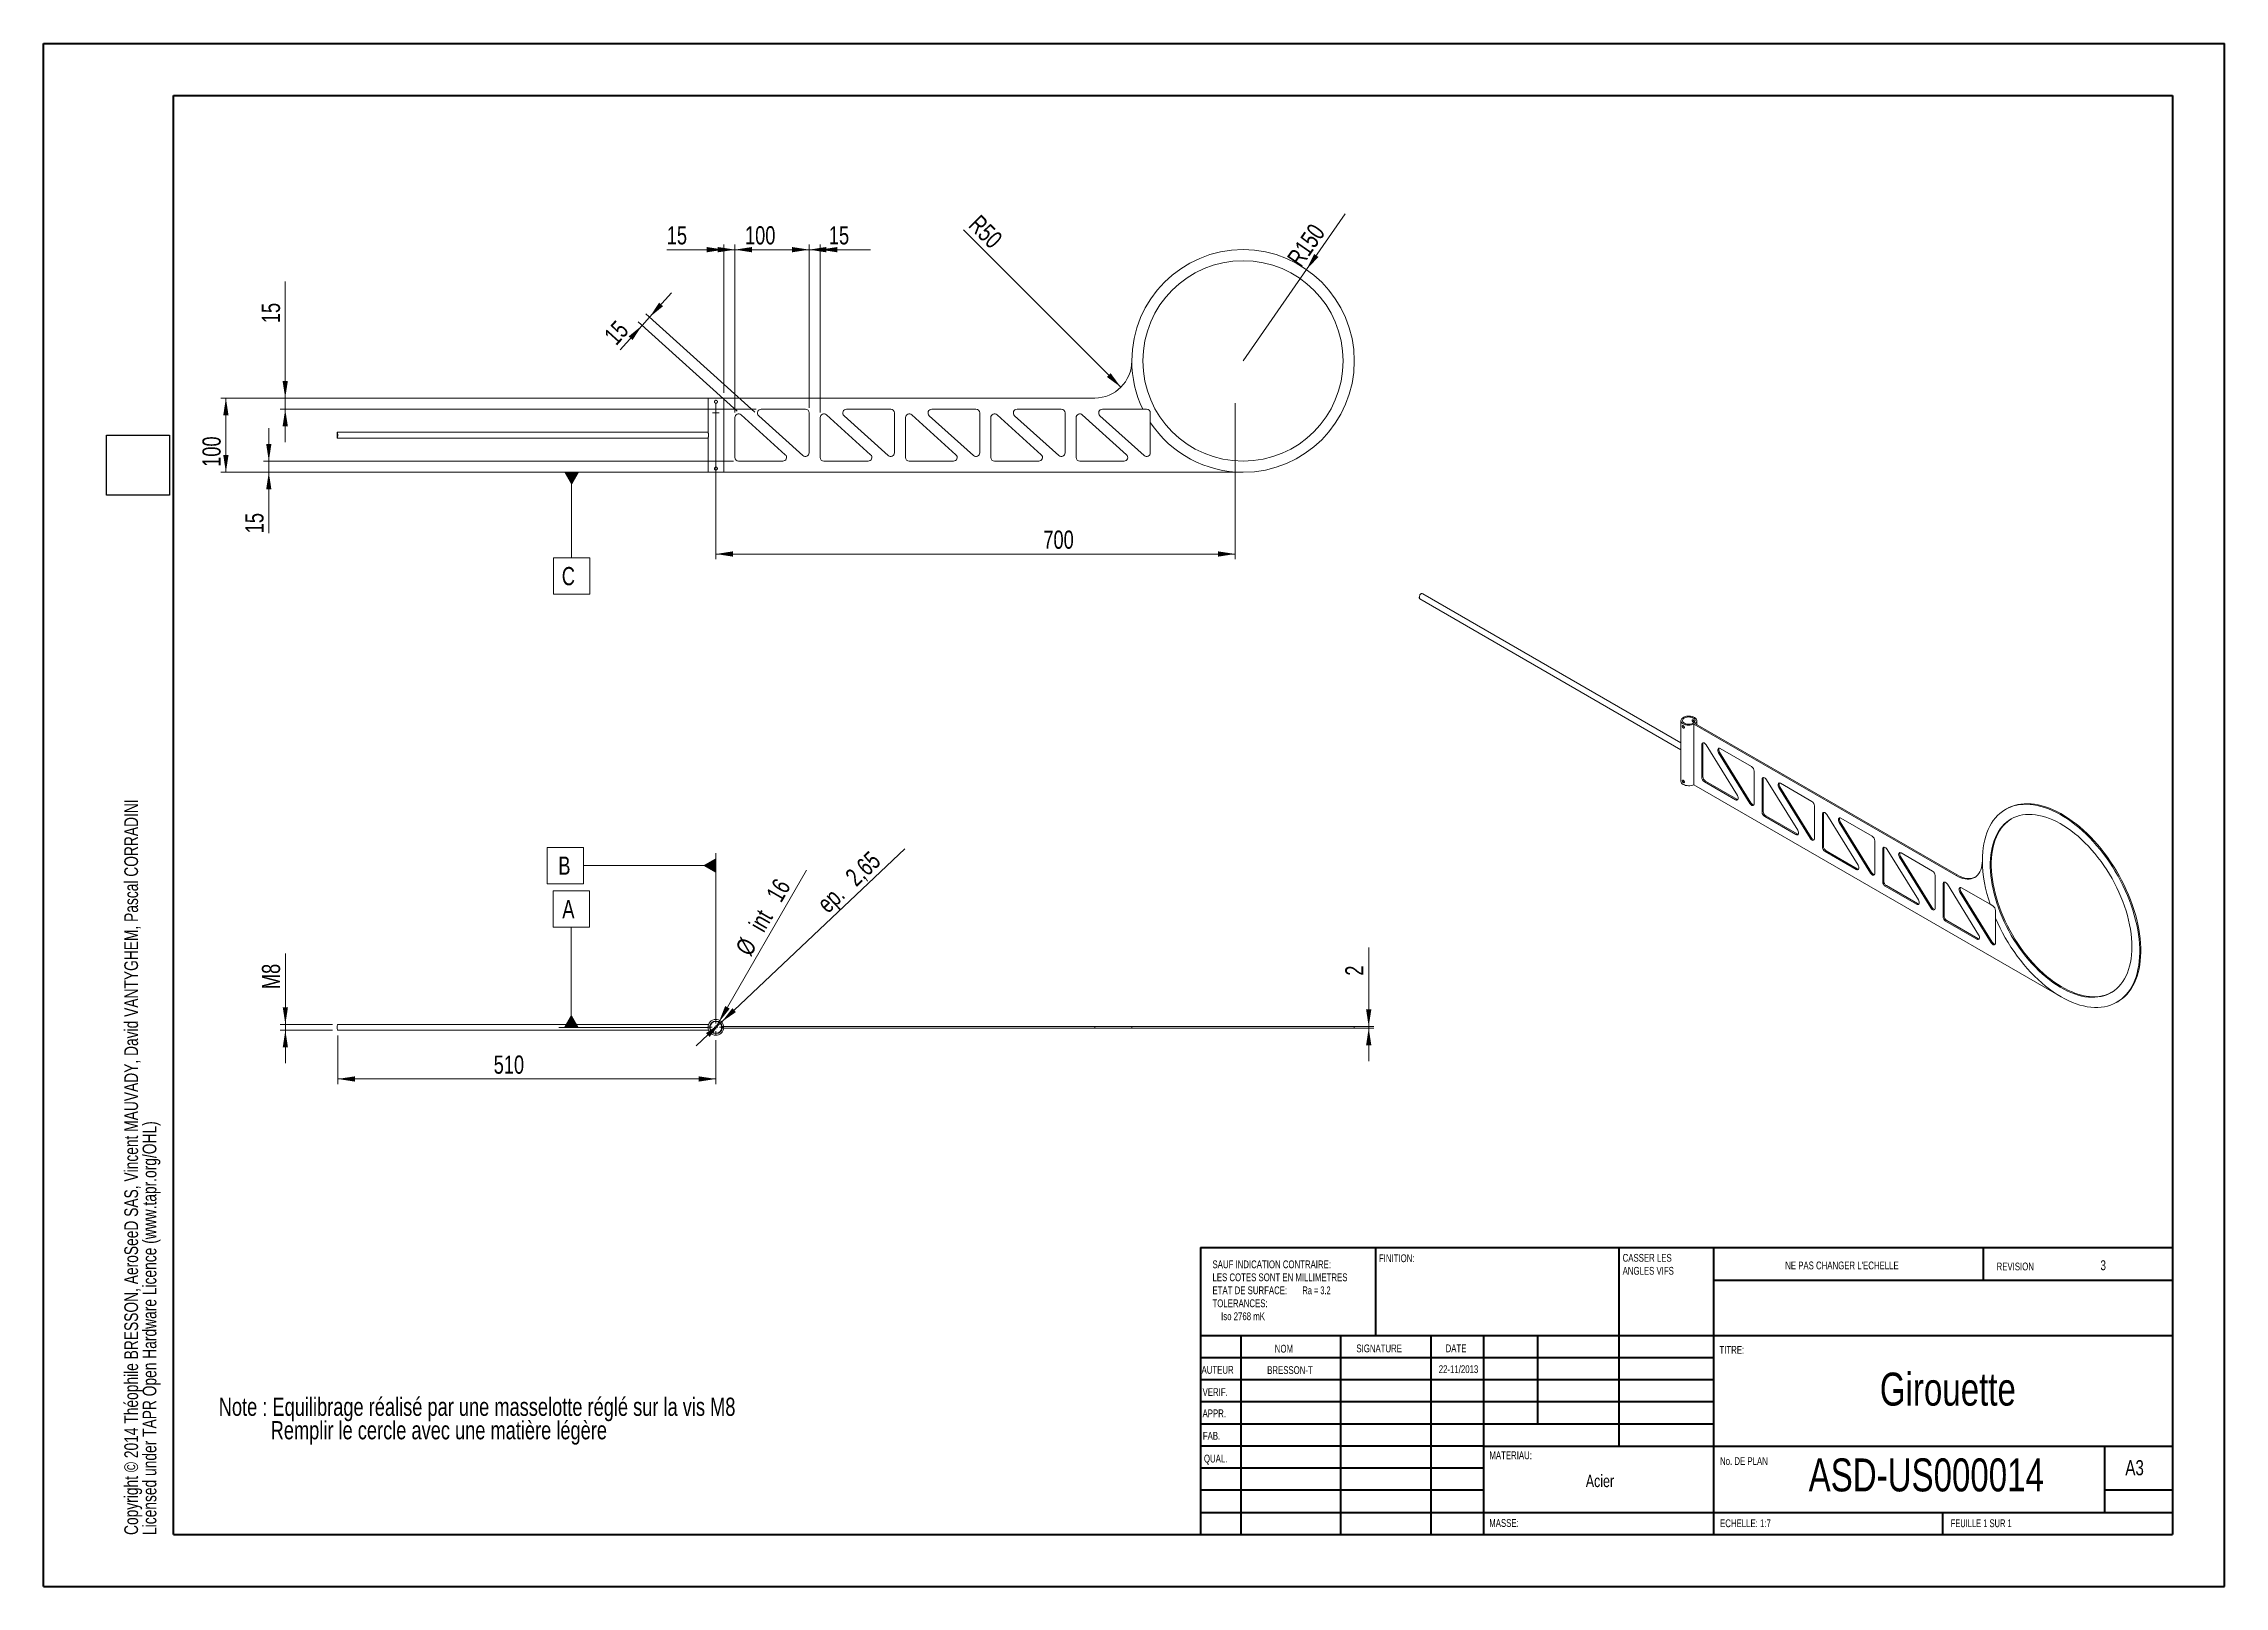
# Model space of a CAD drawing. Header units: millimetres. Extents: x 0 to 420, y 0 to 297.
import ezdxf

# ---------------------------------------------------------------- set-up
doc = ezdxf.new("R2010")
doc.units = ezdxf.units.MM
doc.styles.add('SLDTEXTSTYLE0', font='TXT', dxfattribs={"width": 0.75})
doc.styles.add('SLDTEXTSTYLE1', font='TXT', dxfattribs={"width": 0.7})
doc.styles.add('SLDTEXTSTYLE2', font='TXT', dxfattribs={"width": 0.6875})
doc.dimstyles.new('SLDDIMSTYLE0', dxfattribs={"dimtxt": 3.5, "dimasz": 3.302, "dimexe": 0, "dimexo": 0.0625, "dimgap": 0.875, "dimtad": 1, "dimlfac": 7, "dimrnd": 1e-09, "dimzin": 12, "dimdsep": 46, "dimtxsty": 'SLDTEXTSTYLE0', "dimsah": 1, "dimcen": 0.09, "dimadec": 0, "dimazin": 3, "dimtfac": 1, "dimtofl": 0, "dimtmove": 0, "dimatfit": 3, "dimfxl": 1, "dimfrac": 2, "dimtolj": 1, "dimtzin": 12, "dimarcsym": 0})
doc.dimstyles.new('SLDDIMSTYLE1', dxfattribs={"dimtxt": 3.5, "dimasz": 3.302, "dimexe": 0, "dimexo": 0.0625, "dimgap": 0.875, "dimtad": 1, "dimlfac": 7, "dimrnd": 1e-09, "dimzin": 12, "dimdsep": 46, "dimtxsty": 'SLDTEXTSTYLE0', "dimsah": 1, "dimcen": 0, "dimadec": 0, "dimazin": 3, "dimtfac": 1, "dimtofl": 0, "dimtmove": 0, "dimatfit": 3, "dimfxl": 1, "dimfrac": 2, "dimtolj": 1, "dimtzin": 12, "dimarcsym": 0})
doc.dimstyles.new('SLDDIMSTYLE2', dxfattribs={"dimtxt": 3.5, "dimasz": 3.302, "dimexe": 0, "dimexo": 0.0625, "dimgap": 0.875, "dimtad": 1, "dimlfac": 7, "dimrnd": 1e-09, "dimzin": 12, "dimdsep": 46, "dimtxsty": 'SLDTEXTSTYLE0', "dimsah": 1, "dimcen": 0, "dimadec": 0, "dimazin": 3, "dimtfac": 1, "dimtofl": 0, "dimtmove": 1, "dimatfit": 3, "dimfxl": 1, "dimfrac": 2, "dimtolj": 1, "dimtzin": 12, "dimarcsym": 0})
doc.dimstyles.new('SLDDIMSTYLE3', dxfattribs={"dimtxt": 3.5, "dimasz": 3.302, "dimexe": 0, "dimexo": 0.0625, "dimgap": 0.875, "dimtad": 1, "dimlfac": 7, "dimrnd": 1e-09, "dimzin": 12, "dimdsep": 46, "dimtxsty": 'SLDTEXTSTYLE0', "dimsah": 1, "dimcen": 0.09, "dimadec": 0, "dimazin": 3, "dimtfac": 1, "dimtmove": 0, "dimatfit": 0, "dimfxl": 1, "dimfrac": 2, "dimtolj": 1, "dimtzin": 12, "dimarcsym": 0})
doc.dimstyles.new('SLDDIMSTYLE4', dxfattribs={"dimtxt": 3.5, "dimasz": 3.302, "dimexe": 0, "dimexo": 0.0625, "dimgap": 0.875, "dimtad": 1, "dimlfac": 7, "dimrnd": 1e-09, "dimzin": 12, "dimdsep": 46, "dimtxsty": 'SLDTEXTSTYLE0', "dimblk1": 'NONE', "dimsah": 1, "dimcen": 0, "dimadec": 0, "dimazin": 3, "dimtfac": 1, "dimtmove": 0, "dimatfit": 3, "dimldrblk": 'NONE', "dimfxl": 1, "dimfrac": 2, "dimtolj": 1, "dimtzin": 12, "dimarcsym": 0})
picture_1 = doc.add_image_def('image1.bmp', size_in_pixel=(400, 420))

msp = doc.modelspace()

# ---------------------------------------------------------------- texts
at = {"color": 7, "linetype": 'Continuous', "lineweight": 0}
for s, insert, char_height, attachment_point, style in [('FINITION:', (257.2501, 64.1341), 1.5, 1, 'SLDTEXTSTYLE0'), ('3', (396.7421, 62.9901), 1.905, 2, 'SLDTEXTSTYLE0'), ("NE PAS CHANGER L'ECHELLE", (335.4935, 62.7478), 1.5, 1, 'SLDTEXTSTYLE0'), ('REVISION', (376.2064, 62.5497), 1.5, 1, 'SLDTEXTSTYLE0'), ('NOM', (237.2011, 46.7163), 1.5, 1, 'SLDTEXTSTYLE0'), ('SIGNATURE', (252.9124, 46.7765), 1.5, 1, 'SLDTEXTSTYLE0'), ('DATE', (270.0935, 46.791), 1.5, 1, 'SLDTEXTSTYLE0'), ('TITRE:', (322.835, 46.4931), 1.5, 1, 'SLDTEXTSTYLE0'), ('AUTEUR', (223.091, 42.6445), 1.5, 1, 'SLDTEXTSTYLE0'), ('BRESSON-T', (240.1135, 42.5981), 1.4986, 2, 'SLDTEXTSTYLE0'), ('22-11/2013', (272.5763, 42.7739), 1.4986, 2, 'SLDTEXTSTYLE0'), ('VERIF.', (223.2893, 38.3692), 1.5, 1, 'SLDTEXTSTYLE0'), ('Girouette', (366.8219, 41.3636), 6.35, 2, 'SLDTEXTSTYLE0'), ('APPR.', (223.2806, 34.2791), 1.5, 1, 'SLDTEXTSTYLE0'), ('FAB.', (223.334, 29.9485), 1.5, 1, 'SLDTEXTSTYLE0'), ('QUAL.', (223.5479, 25.5644), 1.5, 1, 'SLDTEXTSTYLE0'), ('MATERIAU:', (278.5247, 26.2008), 1.5, 1, 'SLDTEXTSTYLE0'), ('Acier', (299.8178, 21.7003), 2.38125, 2, 'SLDTEXTSTYLE0'), ('No. DE PLAN', (322.9528, 25.0834), 1.5, 1, 'SLDTEXTSTYLE0'), ('ASD-US000014', (362.6668, 24.8465), 6.35, 2, 'SLDTEXTSTYLE0'), ('A3', (400.9998, 24.5152), 2.91042, 1, 'SLDTEXTSTYLE0'), ('MASSE:', (278.4967, 13.1641), 1.4986, 1, 'SLDTEXTSTYLE0'), ('ECHELLE: 1:7', (322.9528, 13.1149), 1.5, 1, 'SLDTEXTSTYLE0'), ('FEUILLE 1 SUR 1', (367.3571, 13.1149), 1.5, 1, 'SLDTEXTSTYLE1')]:
    msp.add_mtext(s, dxfattribs=dict(at, insert=insert, char_height=char_height, attachment_point=attachment_point, style=style))

# ---------------------------------------------------------------- blocks, each defined once
blk = doc.blocks.new('SW_NOTE_0')
at = {"color": 0, "linetype": 'Continuous', "lineweight": 0, "char_height": 2.6458, "attachment_point": 1, "rotation": 90, "style": 'SLDTEXTSTYLE0'}
for s, insert in [('Copyright © 2014 Théophile BRESSON, AeroSeeD SAS, Vincent MAUVADY, David VANTYGHEM, Pascal CORRADINI', (-3.41, 0)), ('Licensed under TAPR Open Hardware Licence (www.tapr.org/OHL)', (0.12, 0))]:
    blk.add_mtext(s, dxfattribs=dict(at, insert=insert))
blk = doc.blocks.new('SW_NOTE_1')
at = {"color": 0, "linetype": 'Continuous', "lineweight": 0, "char_height": 3.5, "attachment_point": 1, "style": 'SLDTEXTSTYLE0'}
for s, insert in [('Note : Equilibrage réalisé par une masselotte réglé sur la vis M8', (0, 4.51)), ('Remplir le cercle avec une matière légère', (10, -0.01))]:
    blk.add_mtext(s, dxfattribs=dict(at, insert=insert))
blk = doc.blocks.new('SW_NOTE_2')
at = {"color": 0, "linetype": 'Continuous', "lineweight": 0, "char_height": 1.5, "attachment_point": 1, "style": 'SLDTEXTSTYLE0'}
for s, insert in [('CASSER LES', (0, 1.93)), ('ANGLES VIFS', (0, -0.57))]:
    blk.add_mtext(s, dxfattribs=dict(at, insert=insert))
blk = doc.blocks.new('SW_NOTE_3')
at = {"color": 0, "linetype": 'Continuous', "lineweight": 0, "char_height": 1.5, "attachment_point": 1}
for s, insert, style in [('SAUF INDICATION CONTRAIRE:', (0, 1.93), 'SLDTEXTSTYLE0'), ('LES COTES SONT EN MILLIMETRES', (0, -0.57), 'SLDTEXTSTYLE0'), ('ETAT DE SURFACE:', (0, -3.07), 'SLDTEXTSTYLE0'), ('Ra = 3.2', (17.33, -3.07), 'SLDTEXTSTYLE2'), ('TOLERANCES:', (0, -5.57), 'SLDTEXTSTYLE0'), ('Iso 2768 mK', (1.66, -8.07), 'SLDTEXTSTYLE0')]:
    blk.add_mtext(s, dxfattribs=dict(at, insert=insert, style=style))
blk = doc.blocks.new('*D5')
at = {"color": 7, "linetype": 'Continuous', "lineweight": 0}
for p, q in [((129.56, 227.98), (129.56, 197.96)), ((229.56, 227.98), (229.56, 197.96)), ((129.56, 198.96), (229.56, 198.96))]:
    blk.add_line(p, q, dxfattribs=at)
for points in [[(129.56, 198.96), (132.86, 198.45), (132.86, 199.47)], [(229.56, 198.96), (226.26, 199.47), (226.26, 198.45)]]:
    blk.add_solid(points, dxfattribs=at)
at = {"color": 7, "linetype": 'Continuous', "lineweight": 0, "insert": (192.62, 203.47, -0.13), "char_height": 3.5, "attachment_point": 1, "style": 'SLDTEXTSTYLE0'}
blk.add_mtext('700', dxfattribs=at)
blk = doc.blocks.new('*D6')
at = {"color": 7, "linetype": 'Continuous', "lineweight": 0}
for p, q in [((130.08, 228.98), (34.18, 228.98)), ((35.18, 214.69), (35.18, 228.98)), ((130.08, 214.69), (34.18, 214.69))]:
    blk.add_line(p, q, dxfattribs=at)
for points in [[(35.18, 228.98), (34.68, 225.68), (35.69, 225.68)], [(35.18, 214.69), (35.69, 218), (34.68, 218)]]:
    blk.add_solid(points, dxfattribs=at)
at = {"color": 7, "linetype": 'Continuous', "lineweight": 0, "insert": (30.67, 215.74, 0.01), "char_height": 3.5, "attachment_point": 1, "rotation": 90, "style": 'SLDTEXTSTYLE0'}
blk.add_mtext('100', dxfattribs=at)
blk = doc.blocks.new('*D7')
at = {"color": 7, "linetype": 'Continuous', "lineweight": 0}
for q in [(250.74, 264.43), (231.08, 236.12)]:
    blk.add_line((243.3, 253.72), q, dxfattribs=at)
blk.add_solid([(243.3, 253.72), (245.6, 256.14), (244.77, 256.72)], dxfattribs=at)
at = {"color": 7, "linetype": 'Continuous', "lineweight": 0, "insert": (239.38, 255.96, -0.16), "char_height": 3.5, "attachment_point": 1, "rotation": 55.2137, "style": 'SLDTEXTSTYLE0'}
blk.add_mtext('R150', dxfattribs=at)
blk = doc.blocks.new('*D8')
at = {"color": 7, "linetype": 'Continuous', "lineweight": 0}
blk.add_line((207.56, 231.07), (177.27, 261.34), dxfattribs=at)
blk.add_solid([(207.56, 231.07), (205.58, 233.77), (204.86, 233.05)], dxfattribs=at)
at = {"color": 7, "linetype": 'Continuous', "lineweight": 0, "insert": (180.46, 264.53, 0.01), "char_height": 3.5, "attachment_point": 1, "rotation": 315, "style": 'SLDTEXTSTYLE0'}
blk.add_mtext('R50', dxfattribs=at)
blk = doc.blocks.new('*D9')
at = {"color": 7, "linetype": 'Continuous', "lineweight": 0}
for p, q in [((131.08, 257.55), (120.09, 257.55)), ((131.08, 229.98), (131.08, 258.55)), ((131.08, 257.55), (133.22, 257.55)), ((133.22, 226.23), (133.22, 258.55)), ((133.22, 257.55), (139.57, 257.55))]:
    blk.add_line(p, q, dxfattribs=at)
for points in [[(131.08, 257.55), (127.77, 258.06), (127.77, 257.04)], [(133.22, 257.55), (136.52, 257.04), (136.52, 258.06)]]:
    blk.add_solid(points, dxfattribs=at)
at = {"color": 7, "linetype": 'Continuous', "lineweight": 0, "insert": (120.09, 262.06, 0.01), "char_height": 3.5, "attachment_point": 1, "style": 'SLDTEXTSTYLE0'}
blk.add_mtext('15', dxfattribs=at)
blk = doc.blocks.new('*D10')
at = {"color": 7, "linetype": 'Continuous', "lineweight": 0}
for p, q in [((116.78, 244.55), (121.03, 249.27)), ((133.67, 226.43), (114.6, 243.63)), ((115.34, 242.96), (116.78, 244.55)), ((137.06, 226.26), (116.04, 245.22)), ((115.34, 242.96), (111.1, 238.25))]:
    blk.add_line(p, q, dxfattribs=at)
for points in [[(116.78, 244.55), (119.37, 246.66), (118.61, 247.34)], [(115.34, 242.96), (112.75, 240.85), (113.51, 240.17)]]:
    blk.add_solid(points, dxfattribs=at)
at = {"color": 7, "linetype": 'Continuous', "lineweight": 0, "insert": (107.75, 241.28, 0.01), "char_height": 3.5, "attachment_point": 1, "rotation": 47.9494, "style": 'SLDTEXTSTYLE0'}
blk.add_mtext('15', dxfattribs=at)
blk = doc.blocks.new('*D11')
at = {"color": 7, "linetype": 'Continuous', "lineweight": 0}
for p, q in [((133.22, 257.55), (126.87, 257.55)), ((133.22, 226.23), (133.22, 258.55)), ((133.22, 257.55), (147.51, 257.55)), ((147.51, 227.12), (147.51, 258.55)), ((147.51, 257.55), (153.86, 257.55))]:
    blk.add_line(p, q, dxfattribs=at)
for points in [[(133.22, 257.55), (129.92, 258.06), (129.92, 257.04)], [(147.51, 257.55), (150.81, 257.04), (150.81, 258.06)]]:
    blk.add_solid(points, dxfattribs=at)
at = {"color": 7, "linetype": 'Continuous', "lineweight": 0, "insert": (135.16, 262.06, 0.01), "char_height": 3.5, "attachment_point": 1, "style": 'SLDTEXTSTYLE0'}
blk.add_mtext('100', dxfattribs=at)
blk = doc.blocks.new('*D12')
at = {"color": 7, "linetype": 'Continuous', "lineweight": 0}
for p, q in [((147.51, 257.55), (141.16, 257.55)), ((147.51, 227.12), (147.51, 258.55)), ((147.51, 257.55), (149.65, 257.55)), ((149.65, 226.23), (149.65, 258.55)), ((149.65, 257.55), (159.33, 257.55))]:
    blk.add_line(p, q, dxfattribs=at)
for points in [[(147.51, 257.55), (144.2, 258.06), (144.2, 257.04)], [(149.65, 257.55), (152.95, 257.04), (152.95, 258.06)]]:
    blk.add_solid(points, dxfattribs=at)
at = {"color": 7, "linetype": 'Continuous', "lineweight": 0, "insert": (151.31, 262.06, 0.01), "char_height": 3.5, "attachment_point": 1, "style": 'SLDTEXTSTYLE0'}
blk.add_mtext('15', dxfattribs=at)
blk = doc.blocks.new('*D13')
at = {"color": 7, "linetype": 'Continuous', "lineweight": 0}
for p, q in [((46.61, 228.98), (46.61, 251.41)), ((127.04, 228.98), (45.61, 228.98)), ((137.28, 226.84), (45.61, 226.84)), ((46.61, 228.98), (46.61, 226.84)), ((46.61, 226.84), (46.61, 220.49))]:
    blk.add_line(p, q, dxfattribs=at)
for points in [[(46.61, 228.98), (47.12, 232.28), (46.1, 232.28)], [(46.61, 226.84), (46.1, 223.53), (47.12, 223.53)]]:
    blk.add_solid(points, dxfattribs=at)
at = {"color": 7, "linetype": 'Continuous', "lineweight": 0, "insert": (42.1, 243.4, 0.01), "char_height": 3.5, "attachment_point": 1, "rotation": 90, "style": 'SLDTEXTSTYLE0'}
blk.add_mtext('15', dxfattribs=at)
blk = doc.blocks.new('*D14')
at = {"color": 7, "linetype": 'Continuous', "lineweight": 0}
for p, q in [((43.45, 216.84), (43.45, 223.19)), ((132.93, 216.84), (42.45, 216.84)), ((127.04, 214.69), (42.45, 214.69)), ((43.45, 216.84), (43.45, 214.69)), ((43.45, 214.69), (43.45, 202.95))]:
    blk.add_line(p, q, dxfattribs=at)
for points in [[(43.45, 216.84), (43.95, 220.14), (42.94, 220.14)], [(43.45, 214.69), (42.94, 211.39), (43.95, 211.39)]]:
    blk.add_solid(points, dxfattribs=at)
at = {"color": 7, "linetype": 'Continuous', "lineweight": 0, "insert": (38.93, 202.95, 0.01), "char_height": 3.5, "attachment_point": 1, "rotation": 90, "style": 'SLDTEXTSTYLE0'}
blk.add_mtext('15', dxfattribs=at)
blk = doc.blocks.new('SW_CENTERMARKSYMBOL_0')
at = {"color": 0, "linetype": 'Continuous', "lineweight": 0}
for p, q in [((-0.36, 0), (-0.64, 0)), ((0, 0), (-0.36, 0)), ((0, 0.36), (0, 0.64)), ((0, 0), (0, 0.36)), ((0, 0), (0, -0.36)), ((0, 0), (0.36, 0)), ((0.36, 0), (0.64, 0)), ((0, -0.36), (0, -0.64))]:
    blk.add_line(p, q, dxfattribs=at)
blk = doc.blocks.new('SW_DATUMTAG_0')
at = {"color": 0, "linetype": 'Continuous', "lineweight": 0}
for p, q in [((31.2, 22.75), (-0.5, 22.75)), ((1.9, 22.75), (1.9, 6.28)), ((-1.6, -0.72), (-1.6, 6.28)), ((-1.6, 6.28), (5.4, 6.28)), ((5.4, 6.28), (5.4, -0.72)), ((5.4, -0.72), (-1.6, -0.72))]:
    blk.add_line(p, q, dxfattribs=at)
blk.add_solid([(3.3, 22.75), (0.5, 22.75), (1.9, 20.3)], dxfattribs=at)
at = {"color": 0, "linetype": 'Continuous', "lineweight": 0, "insert": (0, 4.51, 0.14), "char_height": 3.5, "attachment_point": 1, "style": 'SLDTEXTSTYLE0'}
blk.add_mtext('C', dxfattribs=at)
blk = doc.blocks.new('*D17')
at = {"color": 7, "linetype": 'Continuous', "lineweight": 0}
for p, q in [((255.28, 107.98), (255.28, 123.21)), ((130.56, 107.98), (256.28, 107.98)), ((130.56, 107.69), (256.28, 107.69)), ((255.28, 107.69), (255.28, 107.98)), ((255.28, 107.69), (255.28, 101.34))]:
    blk.add_line(p, q, dxfattribs=at)
for points in [[(255.28, 107.98), (255.79, 111.28), (254.78, 111.28)], [(255.28, 107.69), (254.78, 104.39), (255.79, 104.39)]]:
    blk.add_solid(points, dxfattribs=at)
at = {"color": 7, "linetype": 'Continuous', "lineweight": 0, "insert": (250.77, 117.78, -7.16), "char_height": 3.5, "attachment_point": 1, "rotation": 90, "style": 'SLDTEXTSTYLE0'}
blk.add_mtext('2', dxfattribs=at)
blk = doc.blocks.new('*D19')
at = {"color": 7, "linetype": 'Continuous', "lineweight": 0}
for q in [(147.02, 138.08), (128.99, 106.85)]:
    blk.add_line((130.13, 108.83), q, dxfattribs=at)
blk.add_solid([(130.13, 108.83), (132.22, 111.43), (131.34, 111.94)], dxfattribs=at)
at = {"color": 7, "linetype": 'Continuous', "lineweight": 0, "char_height": 3.5, "attachment_point": 1, "rotation": 60, "style": 'SLDTEXTSTYLE0'}
for s, insert in [('16', (139.08, 133.41, -21.41)), ('int', (135.75, 127.65, -21.41)), ('%%c', (133.16, 123.06, -21.41))]:
    blk.add_mtext(s, dxfattribs=dict(at, insert=insert))
blk = doc.blocks.new('_NONE')
blk = doc.blocks.new('*D20')
at = {"color": 7, "linetype": 'Continuous', "lineweight": 0}
for p, q in [((130.67, 108.88), (165.92, 142.21)), ((130.39, 108.62), (125.78, 104.26)), ((130.39, 108.62), (130.67, 108.88))]:
    blk.add_line(p, q, dxfattribs=at)
for points in [[(130.67, 108.88), (133.42, 110.78), (132.72, 111.52)], [(130.39, 108.62), (127.64, 106.72), (128.34, 105.99)]]:
    blk.add_solid(points, dxfattribs=at)
at = {"color": 7, "linetype": 'Continuous', "lineweight": 0, "char_height": 3.5, "attachment_point": 1, "rotation": 43.3933, "style": 'SLDTEXTSTYLE0'}
for s, insert in [('2,65', (154.18, 137.32, -21.41)), ('ep.', (148.72, 132.16, -21.41))]:
    blk.add_mtext(s, dxfattribs=dict(at, insert=insert))
blk = doc.blocks.new('*D21')
at = {"color": 7, "linetype": 'Continuous', "lineweight": 0}
for p, q in [((46.64, 108.41), (46.64, 122.06)), ((55.72, 108.41), (45.64, 108.41)), ((55.72, 107.27), (45.64, 107.27)), ((46.64, 107.27), (46.64, 108.41)), ((46.64, 107.27), (46.64, 100.92))]:
    blk.add_line(p, q, dxfattribs=at)
for points in [[(46.64, 108.41), (47.14, 111.71), (46.13, 111.71)], [(46.64, 107.27), (46.13, 103.96), (47.14, 103.96)]]:
    blk.add_solid(points, dxfattribs=at)
at = {"color": 7, "linetype": 'Continuous', "lineweight": 0, "insert": (42.12, 115.19, -21.41), "char_height": 3.5, "attachment_point": 1, "rotation": 90, "style": 'SLDTEXTSTYLE0'}
blk.add_mtext('M8', dxfattribs=at)
blk = doc.blocks.new('*D22')
at = {"color": 7, "linetype": 'Continuous', "lineweight": 0}
for p, q in [((56.72, 106.27), (56.72, 96.9)), ((129.56, 105.34), (129.56, 96.9)), ((129.56, 97.9), (56.72, 97.9))]:
    blk.add_line(p, q, dxfattribs=at)
for points in [[(56.72, 97.9), (60.03, 97.39), (60.03, 98.4)], [(129.56, 97.9), (126.26, 98.4), (126.26, 97.39)]]:
    blk.add_solid(points, dxfattribs=at)
at = {"color": 7, "linetype": 'Continuous', "lineweight": 0, "insert": (86.76, 102.41, -21.41), "char_height": 3.5, "attachment_point": 1, "style": 'SLDTEXTSTYLE0'}
blk.add_mtext('510', dxfattribs=at)
blk = doc.blocks.new('SW_CENTERMARKSYMBOL_1')
at = {"color": 0, "linetype": 'Continuous', "lineweight": 0}
for p, q in [((-0.71, 0), (-1.5, 0)), ((0, 0), (-0.36, 0)), ((0, 0.71), (0, 1.5)), ((0, 0), (0, 0.36)), ((0, 0), (0, -0.36)), ((0, 0), (0.36, 0)), ((0.71, 0), (1.5, 0)), ((0, -0.71), (0, -1.5))]:
    blk.add_line(p, q, dxfattribs=at)
blk = doc.blocks.new('SW_DATUMTAG_1')
at = {"color": 0, "linetype": 'Continuous', "lineweight": 0}
for p, q in [((-1.77, -0.72), (-1.77, 6.28)), ((-1.77, 6.28), (5.23, 6.28)), ((5.23, 6.28), (5.23, -0.72)), ((5.23, -0.72), (-1.77, -0.72)), ((1.73, -20), (1.73, -0.72)), ((28.08, -20), (-0.67, -20))]:
    blk.add_line(p, q, dxfattribs=at)
blk.add_solid([(3.13, -20), (0.33, -20), (1.73, -17.55)], dxfattribs=at)
at = {"color": 0, "linetype": 'Continuous', "lineweight": 0, "insert": (0, 4.51, -21.43), "char_height": 3.5, "attachment_point": 1, "style": 'SLDTEXTSTYLE0'}
blk.add_mtext('A', dxfattribs=at)
blk = doc.blocks.new('SW_DATUMTAG_2')
at = {"color": 0, "linetype": 'Continuous', "lineweight": 0}
for p, q in [((-2.16, -0.72), (-2.16, 6.28)), ((-2.16, 6.28), (4.84, 6.28)), ((4.84, 6.28), (4.84, -0.72)), ((30.35, -26.87), (30.35, 5.18)), ((30.35, 2.78), (4.84, 2.78)), ((4.84, -0.72), (-2.16, -0.72))]:
    blk.add_line(p, q, dxfattribs=at)
blk.add_solid([(30.35, 1.38), (30.35, 4.18), (27.9, 2.78)], dxfattribs=at)
at = {"color": 0, "linetype": 'Continuous', "lineweight": 0, "insert": (0, 4.51, -21.43), "char_height": 3.5, "attachment_point": 1, "style": 'SLDTEXTSTYLE0'}
blk.add_mtext('B', dxfattribs=at)

# ---------------------------------------------------------------- dimensions: what is measured, and where the dimension line sits
at = {"color": 7, "linetype": 'Continuous', "lineweight": 0}
for center, mpoint, dimstyle, picture, middle in [((231.0768, 236.1225), (243.3022, 253.7215), 'SLDDIMSTYLE1', '*D7', (246.9876, 259.0268)), ((202.5054, 236.1225), (207.5561, 231.0717), 'SLDDIMSTYLE2', '*D8', (181.0275, 257.6004))]:
    dim = msp.add_radius_dim(center=center, mpoint=mpoint, dimstyle=dimstyle, dxfattribs=at)
    dim.commit()
    dim.dimension.update_dxf_attribs({"geometry": picture, "text_midpoint": middle, "dimtype": 164})
for base, p1, p2, dimstyle, picture, middle in [((133.2197, 257.5511), (131.0768, 228.9797), (133.2197, 225.2306), 'SLDDIMSTYLE3', '*D9', (124.0951, 257.5511)), ((147.5054, 257.5511), (133.2197, 225.2306), (147.5054, 226.1225), 'SLDDIMSTYLE3', '*D11', (140.4589, 257.5511)), ((149.6482, 257.5511), (147.5054, 226.1225), (149.6482, 225.2306), 'SLDDIMSTYLE3', '*D12', (155.3209, 257.5511)), ((229.5621, 201.7403), (129.5621, 228.9797), (229.5621, 228.9797), 'SLDDIMSTYLE0', '*D5', (197.922, 201.7403)), ((56.7235, 97.8958), (129.5621, 106.3377), (56.7235, 107.2663), 'SLDDIMSTYLE0', '*D22', (92.0589, 97.8958))]:
    dim = msp.add_linear_dim(base=base, p1=p1, p2=p2, dimstyle=dimstyle, dxfattribs=at)
    dim.commit()
    dim.dimension.update_dxf_attribs({"geometry": picture, "text_midpoint": middle, "dimtype": 160})
for base, p1, p2, angle, dimstyle, picture, middle in [((46.6098, 226.8368), (128.0407, 228.9797), (138.2773, 226.8368), 90, 'SLDDIMSTYLE3', '*D13', (46.6098, 247.4044)), ((116.7789, 244.5522), (134.4124, 225.761), (137.7989, 225.5921), 47.949358, 'SLDDIMSTYLE3', '*D10', (113.7828, 241.2307)), ((32.4065, 228.9797), (131.0835, 214.6939), (131.0835, 228.9797), 90, 'SLDDIMSTYLE0', '*D6', (32.4065, 221.0363)), ((43.4466, 214.6939), (133.9339, 216.8368), (128.0407, 214.6939), 90, 'SLDDIMSTYLE3', '*D14', (43.4466, 206.9628)), ((252.5054, 107.9806), (129.5621, 107.6949), (129.5621, 107.9806), 90, 'SLDDIMSTYLE3', '*D17', (252.5054, 120.4949))]:
    dim = msp.add_linear_dim(base=base, p1=p1, p2=p2, angle=angle, dimstyle=dimstyle, dxfattribs=at)
    dim.commit()
    dim.dimension.update_dxf_attribs({"geometry": picture, "text_midpoint": middle, "dimtype": 160})
for base, p1, p2, angle, text, picture, middle in [((130.6676, 108.883), (130.3926, 108.6229), (130.6676, 108.883), 43.393345, 'ep.<>', '*D20', (158.8703, 135.5466)), ((46.6366, 108.4092), (56.7235, 107.2663), (56.7235, 108.4092), 90, 'M8', '*D21', (46.6366, 118.6219))]:
    dim = msp.add_linear_dim(base=base, p1=p1, p2=p2, angle=angle, text=text, dimstyle='SLDDIMSTYLE3', dxfattribs=at)
    dim.commit()
    dim.dimension.update_dxf_attribs({"geometry": picture, "text_midpoint": middle, "dimtype": 160})
dim = msp.add_diameter_dim_2p(p1=(128.9907, 106.848), p2=(130.1335, 108.8275), text='%%cint <>', dimstyle='SLDDIMSTYLE4', dxfattribs=at)
dim.commit()
dim.dimension.update_dxf_attribs({"geometry": '*D19', "text_midpoint": (142.1146, 129.5793), "dimtype": 163})

# ---------------------------------------------------------------- linework, layer by layer
at = {"color": 7, "linetype": 'Continuous', "lineweight": 40}
for p, q in [((0.0788, 0.2148), (0.0788, 297.2148)), ((0.0788, 297.2148), (420.0788, 297.2148)), ((420.0788, 0.2148), (420.0788, 297.2148)), ((25.0788, 10.2148), (25.0788, 287.2148)), ((25.0788, 287.2148), (410.0788, 287.2148)), ((410.0788, 287.2148), (410.0788, 10.2148)), ((222.8788, 65.4648), (410.0788, 65.4648)), ((222.8788, 65.4648), (222.8788, 10.2148)), ((256.6788, 48.4648), (256.6788, 65.4648)), ((303.4788, 65.4648), (303.4788, 27.2148)), ((321.6788, 65.4648), (321.6788, 10.2148)), ((373.6788, 59.0898), (373.6788, 65.4648)), ((410.0788, 59.0898), (321.6788, 59.0898)), ((410.0788, 48.4648), (222.8788, 48.4648)), ((230.6788, 48.4648), (230.6788, 10.2148)), ((249.8698, 48.4648), (249.8698, 10.2148)), ((267.2778, 48.4648), (267.2778, 10.2148)), ((277.4788, 10.2148), (277.4788, 48.4648)), ((287.8788, 31.4648), (287.8788, 48.4648)), ((321.6788, 44.2148), (222.8788, 44.2148)), ((321.6788, 39.9648), (222.8788, 39.9648)), ((321.6788, 35.7148), (222.8788, 35.7148)), ((321.6788, 31.4648), (222.8788, 31.4648)), ((277.4788, 27.2148), (222.8788, 27.2148)), ((277.4788, 27.2148), (410.0788, 27.2148)), ((397.0788, 14.4648), (397.0788, 27.2148)), ((277.4788, 22.9647), (222.8788, 22.9647)), ((277.4788, 18.7148), (222.8788, 18.7148)), ((410.0788, 18.7148), (397.0788, 18.7148)), ((222.8788, 14.4648), (410.0788, 14.4648)), ((365.8788, 10.2148), (365.8788, 14.4648)), ((25.0788, 10.2148), (410.0788, 10.2148)), ((0.0788, 0.2148), (420.0788, 0.2148))]:
    msp.add_line(p, q, dxfattribs=at)
at = {"color": 7, "linetype": 'Continuous', "lineweight": 15}
for p, q in [((128.0407, 228.9797), (128.0407, 222.407)), ((128.0407, 228.9797), (131.0768, 228.9797)), ((131.0768, 228.9797), (131.0768, 214.6939)), ((131.0768, 228.9797), (202.5054, 228.9797)), ((146.7911, 226.8368), (138.2773, 226.8368)), ((163.2197, 226.8368), (154.7059, 226.8368)), ((179.6482, 226.8368), (171.1344, 226.8368)), ((196.0768, 226.8368), (187.563, 226.8368)), ((211.7647, 226.8368), (203.9916, 226.8368)), ((212.5054, 226.8368), (211.7647, 226.8368)), ((133.2197, 225.2306), (133.2197, 217.5511)), ((142.9262, 218.0815), (134.4124, 225.761)), ((137.7989, 225.5921), (146.3127, 217.9126)), ((147.5054, 218.443), (147.5054, 226.1225)), ((149.6482, 225.2306), (149.6482, 217.5511)), ((159.3547, 218.0815), (150.8409, 225.761)), ((154.2274, 225.5921), (162.7412, 217.9126)), ((163.9339, 218.443), (163.9339, 226.1225)), ((166.0768, 225.2306), (166.0768, 217.5511)), ((175.7833, 218.0815), (167.2695, 225.761)), ((170.656, 225.5921), (179.1698, 217.9126)), ((180.3625, 218.443), (180.3625, 226.1225)), ((182.5054, 225.2306), (182.5054, 217.5511)), ((192.2119, 218.0815), (183.6981, 225.761)), ((187.0846, 225.5921), (195.5984, 217.9126)), ((196.7911, 218.443), (196.7911, 226.1225)), ((198.9339, 225.2306), (198.9339, 217.5511)), ((208.6404, 218.0815), (200.1267, 225.761)), ((203.5132, 225.5921), (212.027, 217.9126)), ((213.2197, 224.2774), (213.2197, 226.1225)), ((213.2197, 218.443), (213.2197, 224.2774)), ((56.6121, 222.4113), (56.6121, 221.2623)), ((128.0407, 222.4082), (56.6121, 222.4082)), ((56.6121, 221.2654), (128.0407, 221.2654)), ((128.0407, 221.2666), (128.0407, 214.6939)), ((128.0407, 214.6939), (131.0768, 214.6939)), ((129.847, 215.4037), (129.8362, 215.4849)), ((131.0768, 214.6939), (231.0768, 214.6939)), ((133.9339, 216.8368), (142.4477, 216.8368)), ((150.3625, 216.8368), (158.8763, 216.8368)), ((166.7911, 216.8368), (175.3049, 216.8368)), ((183.2197, 216.8368), (191.7335, 216.8368)), ((199.6482, 216.8368), (208.162, 216.8368)), ((265.108, 190.3123), (315.4171, 161.2695)), ((315.4171, 162.5891), (265.6794, 191.3021)), ((315.4171, 166.8834), (315.4171, 155.2186)), ((317.9086, 166.2068), (317.9086, 154.5419)), ((317.9086, 166.2068), (368.4162, 137.0494)), ((318.1106, 166.3234), (368.6183, 137.166)), ((318.46, 166.1218), (318.46, 166.8834)), ((319.6259, 162.3874), (319.4238, 162.2708)), ((319.4238, 162.2708), (319.4238, 156.0002)), ((319.6259, 162.3874), (319.6259, 156.1168)), ((326.2874, 152.471), (320.2672, 162.217)), ((322.8638, 160.8134), (322.6618, 160.6968)), ((322.6618, 160.6968), (328.682, 150.9508)), ((322.8638, 160.8134), (328.884, 151.0674)), ((329.0203, 158.0424), (323.0001, 161.5178)), ((319.6259, 156.1168), (319.4238, 156.0002)), ((329.5253, 150.897), (329.5253, 157.1676)), ((331.2426, 155.6812), (331.0406, 155.5646)), ((331.0406, 155.5646), (331.0406, 149.294)), ((331.2426, 155.6812), (331.2426, 149.4106)), ((337.9041, 145.7648), (331.8839, 155.5108)), ((317.9086, 154.5419), (388.6193, 113.7215)), ((320.1309, 155.242), (319.9289, 155.1254)), ((319.9289, 155.1254), (325.9491, 151.65)), ((320.1309, 155.242), (326.1511, 151.7666)), ((326.1511, 151.7666), (325.9491, 151.65)), ((334.4806, 154.1072), (334.2786, 153.9906)), ((334.2786, 153.9906), (340.2987, 144.2446)), ((334.4806, 154.1072), (340.5008, 144.3612)), ((340.637, 151.3362), (334.6169, 154.8116)), ((328.884, 151.0674), (328.682, 150.9508)), ((331.2426, 149.4106), (331.0406, 149.294)), ((331.7477, 148.5358), (331.5457, 148.4192)), ((331.5457, 148.4192), (337.5658, 144.9438)), ((331.7477, 148.5358), (337.7678, 145.0604)), ((341.1421, 144.1908), (341.1421, 150.4614)), ((342.8594, 148.975), (342.6573, 148.8584)), ((342.6573, 148.8584), (342.6573, 142.5878)), ((342.8594, 148.975), (342.8594, 142.7044)), ((349.5209, 139.0586), (343.5007, 148.8046)), ((346.0974, 147.401), (345.8953, 147.2844)), ((345.8953, 147.2844), (351.9155, 137.5384)), ((346.0974, 147.401), (352.1175, 137.655)), ((352.2538, 144.63), (346.2336, 148.1054)), ((378.1079, 149.8937), (377.9059, 149.777)), ((337.7678, 145.0604), (337.5658, 144.9438)), ((340.5008, 144.3612), (340.2987, 144.2446)), ((352.7589, 137.4846), (352.7589, 143.7552)), ((342.8594, 142.7044), (342.6573, 142.5878)), ((343.3644, 141.8296), (343.1624, 141.713)), ((343.1624, 141.713), (349.1826, 138.2376)), ((343.3644, 141.8296), (349.3846, 138.3542)), ((354.4761, 142.2688), (354.2741, 142.1522)), ((354.2741, 142.1522), (354.2741, 135.8816)), ((354.4761, 142.2688), (354.4761, 135.9982)), ((361.1376, 132.3524), (355.1175, 142.0984)), ((357.7141, 140.6948), (357.5121, 140.5781)), ((357.5121, 140.5781), (363.5322, 130.8322)), ((357.7141, 140.6948), (363.7343, 130.9488)), ((363.8705, 137.9238), (357.8504, 141.3992)), ((349.3846, 138.3542), (349.1826, 138.2376)), ((352.1175, 137.655), (351.9155, 137.5384)), ((354.4761, 135.9982), (354.2741, 135.8816)), ((354.9812, 135.1234), (354.7792, 135.0067)), ((354.7792, 135.0067), (360.7993, 131.5314)), ((354.9812, 135.1234), (361.0014, 131.648)), ((364.3756, 130.7784), (364.3756, 137.049)), ((366.0929, 135.5626), (365.8908, 135.446)), ((365.8908, 135.446), (365.8908, 129.1754)), ((366.0929, 135.5626), (366.0929, 129.292)), ((372.7544, 125.6462), (366.7342, 135.3922)), ((368.4162, 137.0494), (368.6183, 137.166)), ((374.9635, 131.52), (369.4671, 134.693)), ((361.0014, 131.648), (360.7993, 131.5314)), ((363.7343, 130.9488), (363.5322, 130.8322)), ((369.3309, 133.9886), (369.1288, 133.8719)), ((369.1288, 133.8719), (375.149, 124.1259)), ((369.3309, 133.9886), (375.351, 124.2426)), ((375.4873, 131.2176), (374.9635, 131.52)), ((375.9924, 128.8362), (375.9924, 130.3428)), ((366.0929, 129.292), (365.8908, 129.1754)), ((366.5979, 128.4172), (366.3959, 128.3005)), ((366.3959, 128.3005), (372.4161, 124.8252)), ((366.5979, 128.4172), (372.6181, 124.9418)), ((375.9924, 124.0722), (375.9924, 128.8362)), ((372.6181, 124.9418), (372.4161, 124.8252)), ((375.351, 124.2426), (375.149, 124.1259)), ((129.2764, 109.3328), (129.2764, 109.3321)), ((129.8478, 109.3321), (129.8478, 109.3322)), ((399.3327, 112.6606), (399.5347, 112.7773)), ((128.1516, 108.4092), (56.7235, 108.4092)), ((56.7235, 107.2663), (128.1516, 107.2663)), ((129.2764, 106.3434), (129.2764, 106.3427)), ((131.0768, 107.9806), (202.5054, 107.9806)), ((131.0768, 107.6949), (202.5054, 107.6949)), ((202.5054, 107.9806), (209.6482, 107.9806)), ((202.5054, 107.6949), (202.5054, 107.9806)), ((202.5054, 107.6949), (209.6482, 107.6949)), ((209.6482, 107.6949), (209.6482, 107.9806)), ((209.6482, 107.9806), (252.5054, 107.9806)), ((209.6482, 107.6949), (252.5054, 107.6949)), ((252.5054, 107.6949), (252.5054, 107.9806))]:
    msp.add_line(p, q, dxfattribs=at)
at = {"color": 7, "linetype": 'Continuous', "lineweight": 15, "flags": 128}
for points in [[(318.1106, 166.3234), (318.2688, 166.4572), (318.3818, 166.6055), (318.4457, 166.7633), (318.4583, 166.9251), (318.4192, 167.0855), (318.3297, 167.239), (318.1929, 167.3805), (318.0135, 167.505), (317.7974, 167.6084), (317.5522, 167.6871), (317.2861, 167.7385), (317.0081, 167.7608), (316.7278, 167.7533), (316.4547, 167.7161), (316.198, 167.6507), (315.9665, 167.5591), (315.7681, 167.4446), (315.6095, 167.3109), (315.4961, 167.1628), (315.4318, 167.0051), (315.4187, 166.8433), (315.4573, 166.6828), (315.5464, 166.5292), (315.6827, 166.3876), (315.8618, 166.2629), (316.0776, 166.1593), (316.3226, 166.0803), (316.5885, 166.0287), (316.8664, 166.0061), (317.1467, 166.0134), (317.42, 166.0503), (317.6768, 166.1155), (317.9086, 166.2068)], [(316.0799, 166.3878), (316.2772, 166.2955), (316.5034, 166.229), (316.7486, 166.1911), (317.0021, 166.1834), (317.2528, 166.2063), (317.4898, 166.2588), (317.7027, 166.3387), (317.8822, 166.4423), (318.0205, 166.5652), (318.1115, 166.702), (318.1512, 166.8467), (318.1379, 166.9931), (318.0722, 167.1346), (317.9569, 167.2652), (317.7972, 167.3791), (317.5999, 167.4713), (317.3737, 167.5379), (317.1285, 167.5758), (316.875, 167.5835), (316.6243, 167.5605), (316.3873, 167.508), (316.1744, 167.4282), (315.9949, 167.3246), (315.8566, 167.2017), (315.7656, 167.0649), (315.7259, 166.9201), (315.7392, 166.7738), (315.8049, 166.6322), (315.9202, 166.5016), (316.0799, 166.3878)], [(320.2672, 162.217), (320.1467, 162.3797), (320.0082, 162.5094), (319.8633, 162.5954), (319.7237, 162.6306), (319.601, 162.6122), (319.5054, 162.5415), (319.4446, 162.4245), (319.4238, 162.2708)], [(319.6874, 162.6309), (319.6467, 162.5411), (319.6259, 162.3874)], [(323.0001, 161.5178), (322.8666, 161.5741), (322.7426, 161.585), (322.6369, 161.5495), (322.557, 161.4703), (322.5087, 161.353), (322.4953, 161.206), (322.5179, 161.0396), (322.5747, 160.8657), (322.6618, 160.6968)], [(331.8839, 155.5108), (331.7634, 155.6735), (331.625, 155.8032), (331.48, 155.8892), (331.3404, 155.9244), (331.2178, 155.9059), (331.1221, 155.8353), (331.0614, 155.7183), (331.0406, 155.5646)], [(331.3041, 155.9247), (331.2634, 155.8349), (331.2426, 155.6812)], [(315.4171, 155.2186), (315.4187, 155.1784), (315.4573, 155.0179), (315.5464, 154.8643), (315.6827, 154.7227), (315.8618, 154.598), (316.0776, 154.4944), (316.3226, 154.4155), (316.5885, 154.3638), (316.8664, 154.3413), (317.1467, 154.3485), (317.42, 154.3854), (317.6768, 154.4506), (317.9086, 154.5419)], [(325.9491, 151.65), (326.0826, 151.5937), (326.2066, 151.5829), (326.3123, 151.6183), (326.3921, 151.6975), (326.4405, 151.8148), (326.4538, 151.9619), (326.4313, 152.1282), (326.3745, 152.3021), (326.2874, 152.471)], [(326.1511, 151.7666), (326.2846, 151.7103), (326.3926, 151.6982)], [(334.6169, 154.8116), (334.4834, 154.8679), (334.3593, 154.8788), (334.2536, 154.8433), (334.1738, 154.7641), (334.1255, 154.6468), (334.1121, 154.4997), (334.1346, 154.3334), (334.1915, 154.1595), (334.2786, 153.9906)], [(328.682, 150.9508), (328.8025, 150.7881), (328.9409, 150.6584), (329.0859, 150.5724), (329.2255, 150.5372), (329.3482, 150.5557), (329.4438, 150.6263), (329.5045, 150.7433), (329.5253, 150.897)], [(328.884, 151.0674), (329.0045, 150.9047), (329.143, 150.775), (329.288, 150.689), (329.4275, 150.6538), (329.4638, 150.6535)], [(343.5007, 148.8046), (343.3802, 148.9673), (343.2417, 149.097), (343.0968, 149.183), (342.9572, 149.2182), (342.8345, 149.1997), (342.7389, 149.1291), (342.6781, 149.0121), (342.6573, 148.8584)], [(342.9209, 149.2185), (342.8802, 149.1287), (342.8594, 148.975)], [(346.2336, 148.1054), (346.1001, 148.1617), (345.9761, 148.1725), (345.8704, 148.1371), (345.7905, 148.0579), (345.7422, 147.9406), (345.7288, 147.7935), (345.7514, 147.6272), (345.8082, 147.4533), (345.8953, 147.2844)], [(373.467, 139.9661), (373.4849, 140.8055), (373.5385, 141.6222), (373.6276, 142.4144), (373.7522, 143.1802), (373.9118, 143.9178), (374.1061, 144.6254), (374.3347, 145.3014), (374.597, 145.9441), (374.8924, 146.5521), (375.2202, 147.124), (375.5796, 147.6582), (375.9697, 148.1537), (376.3897, 148.6093), (376.8386, 149.0238), (377.3152, 149.3962), (377.8186, 149.7258), (378.3474, 150.0117), (378.9005, 150.2533), (379.4765, 150.45), (380.074, 150.6012), (380.6918, 150.7068), (381.3282, 150.7663), (381.9818, 150.7798), (382.6512, 150.747), (383.3345, 150.6682), (384.0304, 150.5435), (384.7371, 150.3732), (385.4529, 150.1577), (386.1763, 149.8975), (386.9053, 149.5933), (387.6385, 149.2457), (388.3739, 148.8555), (389.1099, 148.4237), (389.8448, 147.9513), (390.5768, 147.4395), (391.3041, 146.8893), (392.0251, 146.3022), (392.7381, 145.6795), (393.4414, 145.0227), (394.1333, 144.3333), (394.8121, 143.613), (395.4764, 142.8634), (396.1245, 142.0863), (396.7548, 141.2836), (397.366, 140.4571), (397.9565, 139.6089), (398.525, 138.7408), (399.0702, 137.855), (399.5906, 136.9535), (400.0852, 136.0385), (400.5527, 135.1121), (400.9921, 134.1766), (401.4022, 133.234), (401.7822, 132.2867), (402.1312, 131.3369), (402.4482, 130.3868), (402.7327, 129.4387), (402.9838, 128.4948), (403.201, 127.5573), (403.3838, 126.6284), (403.5318, 125.7104), (403.6446, 124.8054), (403.7219, 123.9155), (403.7636, 123.0428), (403.7696, 122.1894), (403.7398, 121.3574), (403.6743, 120.5486), (403.5733, 119.7649), (403.437, 119.0084), (403.2658, 118.2806), (403.06, 117.5833), (402.8201, 116.9183), (402.5467, 116.2869), (402.2404, 115.6908), (401.902, 115.1314), (401.5323, 114.6099), (401.1321, 114.1276), (400.7024, 113.6856), (400.2441, 113.2851), (399.7584, 112.9268), (399.2465, 112.6117), (398.7094, 112.3405), (398.1486, 112.1138), (397.5652, 111.9322), (396.9608, 111.7962), (396.3366, 111.7059), (395.6943, 111.6617), (395.0353, 111.6637), (394.3611, 111.7118), (393.6734, 111.8059), (392.9737, 111.9459), (392.2638, 112.1313), (391.5452, 112.3617), (390.8198, 112.6367), (390.0892, 112.9555), (389.3551, 113.3174), (388.6193, 113.7215)], [(402.2563, 123.3463), (402.2385, 124.1607), (402.1852, 124.9934), (402.0965, 125.8425), (401.9726, 126.7055), (401.8139, 127.5803), (401.6208, 128.4646), (401.3937, 129.3561), (401.1334, 130.2524), (400.8403, 131.1513), (400.5154, 132.0503), (400.1595, 132.9472), (399.7734, 133.8396), (399.3583, 134.7251), (398.9151, 135.6015), (398.4451, 136.4664), (397.9494, 137.3177), (397.4294, 138.153), (396.8864, 138.9703), (396.3218, 139.7673), (395.7372, 140.542), (395.134, 141.2924), (394.5137, 142.0165), (393.8781, 142.7125), (393.2288, 143.3785), (392.5675, 144.0127), (391.8958, 144.6136), (391.2156, 145.1795), (390.5287, 145.709), (389.8367, 146.2007), (389.1416, 146.6533), (388.4451, 147.0657), (387.7491, 147.4367), (387.0553, 147.7654), (386.3656, 148.0509), (385.6818, 148.2925), (385.0057, 148.4896), (384.339, 148.6416), (383.6834, 148.7481), (383.0408, 148.809), (382.4127, 148.8239), (381.8007, 148.7929), (381.2066, 148.716), (380.6318, 148.5936), (380.0779, 148.4257), (379.5462, 148.213), (379.0382, 147.956), (378.5552, 147.6553), (378.0984, 147.3117), (377.6691, 146.9261), (377.2684, 146.4995), (376.8973, 146.0331), (376.5567, 145.528), (376.2477, 144.9856), (375.9709, 144.4073), (375.7271, 143.7946), (375.5169, 143.1491), (375.3409, 142.4724), (375.1996, 141.7664), (375.0933, 141.0329), (375.0222, 140.2737), (374.9867, 139.491), (374.9867, 138.6866), (375.0222, 137.8628), (375.0933, 137.0216), (375.1996, 136.1653), (375.3409, 135.2961), (375.5169, 134.4163), (375.7271, 133.5281), (375.9709, 132.6339), (376.2477, 131.736), (376.5567, 130.8368), (376.8973, 129.9385), (377.2684, 129.0436), (377.6691, 128.1544), (378.0984, 127.2731), (378.5552, 126.4022), (379.0382, 125.5438), (379.5462, 124.7002), (380.0779, 123.8737), (380.6318, 123.0662), (381.2066, 122.2801), (381.8007, 121.5173), (382.4127, 120.7798), (383.0408, 120.0695), (383.6834, 119.3883), (384.339, 118.738), (385.0057, 118.1203), (385.6818, 117.5367), (386.3656, 116.9888), (387.0553, 116.478), (387.7491, 116.0057), (388.4451, 115.5731), (389.1416, 115.1813), (389.8367, 114.8313), (390.5287, 114.5241), (391.2156, 114.2605), (391.8958, 114.0411), (392.5675, 113.8665), (393.2288, 113.7371), (393.8781, 113.6534), (394.5137, 113.6155), (395.134, 113.6236), (395.7372, 113.6775), (396.3218, 113.7772), (396.8864, 113.9224), (397.4294, 114.1127), (397.9494, 114.3477), (398.4451, 114.6266), (398.9151, 114.9489), (399.3583, 115.3136), (399.7734, 115.7198), (400.1595, 116.1664), (400.5154, 116.6524), (400.8403, 117.1763), (401.1334, 117.7368), (401.3937, 118.3325), (401.6208, 118.9619), (401.8139, 119.6232), (401.9726, 120.3147), (402.0965, 121.0347), (402.1852, 121.7813), (402.2385, 122.5525), (402.2563, 123.3463)], [(379.0787, 147.9786), (378.7572, 147.7719), (378.3005, 147.4283), (377.8712, 147.0427), (377.4704, 146.6162), (377.0993, 146.1497), (376.7588, 145.6447), (376.4497, 145.1023), (376.1729, 144.524), (375.9291, 143.9112), (375.7189, 143.2657), (375.543, 142.589), (375.4016, 141.883), (375.2953, 141.1495), (375.2243, 140.3903), (375.1887, 139.6076), (375.1887, 138.8032), (375.2243, 137.9794), (375.2953, 137.1383), (375.4016, 136.282), (375.543, 135.4128), (375.7189, 134.5329), (375.9291, 133.6447), (376.1729, 132.7505), (376.4497, 131.8526), (376.7588, 130.9534), (377.0993, 130.0551), (377.4704, 129.1602), (377.8712, 128.271), (378.3005, 127.3897), (378.7572, 126.5188), (379.2402, 125.6604), (379.7482, 124.8168), (380.2799, 123.9903), (380.8338, 123.1829), (381.4086, 122.3967), (382.0028, 121.6339), (382.6147, 120.8964), (383.2428, 120.1861), (383.8855, 119.505), (384.541, 118.8546), (385.2077, 118.2369), (385.8839, 117.6533), (386.5677, 117.1054), (387.2574, 116.5946), (387.9511, 116.1223), (388.6472, 115.6897), (389.3436, 115.2979), (390.0388, 114.948), (390.7307, 114.6407), (391.4177, 114.3771), (392.0979, 114.1577), (392.7695, 113.9831), (393.4309, 113.8538), (394.0802, 113.77), (394.7158, 113.7321), (395.336, 113.7402), (395.9392, 113.7941), (396.5239, 113.8938), (397.0884, 114.039), (397.6314, 114.2294), (398.1514, 114.4643), (398.3618, 114.5757)], [(378.1079, 149.8937), (378.5494, 150.1284), (379.1025, 150.3699), (379.6785, 150.5666), (380.2761, 150.7179), (380.8938, 150.8234), (381.5302, 150.883), (382.1839, 150.8964), (382.8532, 150.8637), (383.5366, 150.7849), (384.2324, 150.6602), (384.9391, 150.4899), (385.655, 150.2744), (386.3783, 150.0142), (387.1074, 149.7099), (387.8405, 149.3623), (388.5759, 148.9721), (389.312, 148.5403), (390.0468, 148.068), (390.7788, 147.5561), (391.5062, 147.006), (392.2272, 146.4189), (392.9402, 145.7962), (393.6434, 145.1393), (394.3353, 144.4499), (395.0142, 143.7296), (395.6784, 142.98), (396.3265, 142.2029), (396.9569, 141.4002), (397.568, 140.5737), (398.1586, 139.7255), (398.7271, 138.8574), (399.2722, 137.9716), (399.7927, 137.0701), (400.2872, 136.1551), (400.7548, 135.2288), (401.1941, 134.2932), (401.6043, 133.3507), (401.9843, 132.4034), (402.3332, 131.4536), (402.6503, 130.5035), (402.9347, 129.5553), (403.1858, 128.6114), (403.403, 127.6739), (403.5859, 126.745), (403.7338, 125.827), (403.8466, 124.922), (403.9239, 124.0321), (403.9656, 123.1594), (403.9716, 122.3061), (403.9418, 121.474), (403.8763, 120.6652), (403.7753, 119.8816), (403.6391, 119.125), (403.4678, 118.3972), (403.262, 117.7), (403.0221, 117.0349), (402.7487, 116.4036), (402.4425, 115.8075), (402.1041, 115.248), (401.7343, 114.7265), (401.3341, 114.2442), (400.9044, 113.8023), (400.4461, 113.4017), (399.9605, 113.0434), (399.5347, 112.7773)], [(337.5658, 144.9438), (337.6993, 144.8875), (337.8233, 144.8766), (337.929, 144.9121), (338.0089, 144.9913), (338.0572, 145.1086), (338.0706, 145.2557), (338.0481, 145.422), (337.9912, 145.5959), (337.9041, 145.7648)], [(337.7678, 145.0604), (337.9014, 145.0041), (338.0094, 144.992)], [(340.2987, 144.2446), (340.4192, 144.0819), (340.5577, 143.9522), (340.7027, 143.8662), (340.8423, 143.831), (340.9649, 143.8495), (341.0606, 143.9201), (341.1213, 144.0371), (341.1421, 144.1908)], [(340.5008, 144.3612), (340.6213, 144.1985), (340.7597, 144.0688), (340.9047, 143.9828), (341.0443, 143.9476), (341.0806, 143.9473)], [(349.1826, 138.2376), (349.3161, 138.1813), (349.4401, 138.1704), (349.5458, 138.2059), (349.6256, 138.2851), (349.674, 138.4024), (349.6873, 138.5494), (349.6648, 138.7158), (349.608, 138.8897), (349.5209, 139.0586)], [(355.1175, 142.0984), (354.997, 142.2611), (354.8585, 142.3908), (354.7135, 142.4768), (354.5739, 142.512), (354.4513, 142.4935), (354.3556, 142.4229), (354.2949, 142.3059), (354.2741, 142.1522)], [(354.5376, 142.5123), (354.4969, 142.4225), (354.4761, 142.2688)], [(357.8504, 141.3992), (357.7169, 141.4555), (357.5928, 141.4663), (357.4872, 141.4309), (357.4073, 141.3517), (357.359, 141.2344), (357.3456, 141.0873), (357.3681, 140.9209), (357.425, 140.7471), (357.5121, 140.5781)], [(368.4162, 137.0494), (368.8564, 136.8174), (369.2933, 136.6317), (369.7235, 136.4935), (370.1437, 136.4039), (370.5508, 136.3636), (370.9416, 136.3729), (371.3132, 136.4318), (371.6628, 136.5397), (371.9876, 136.6959), (372.2853, 136.8992), (372.5536, 137.148), (372.7903, 137.4405), (372.9938, 137.7744), (373.1624, 138.1471), (373.2949, 138.5559), (373.3903, 138.9976), (373.4478, 139.4688), (373.467, 139.9661)], [(349.3846, 138.3542), (349.5181, 138.2979), (349.6261, 138.2858)], [(351.9155, 137.5384), (352.036, 137.3757), (352.1744, 137.246), (352.3194, 137.16), (352.459, 137.1248), (352.5817, 137.1432), (352.6773, 137.2139), (352.738, 137.3309), (352.7589, 137.4846)], [(352.1175, 137.655), (352.238, 137.4923), (352.3765, 137.3626), (352.5215, 137.2766), (352.661, 137.2414), (352.6973, 137.2411)], [(366.7342, 135.3922), (366.6137, 135.5549), (366.4753, 135.6846), (366.3303, 135.7706), (366.1907, 135.8058), (366.068, 135.7873), (365.9724, 135.7167), (365.9117, 135.5997), (365.8908, 135.446)], [(366.1544, 135.8061), (366.1137, 135.7163), (366.0929, 135.5626)], [(368.6183, 137.166), (369.0585, 136.9341), (369.4953, 136.7483), (369.9255, 136.6101), (370.3457, 136.5205), (370.7528, 136.4802), (371.1436, 136.4895), (371.5153, 136.5484), (371.8648, 136.6563), (372.0869, 136.7565)], [(369.4671, 134.693), (369.3336, 134.7493), (369.2096, 134.7601), (369.1039, 134.7247), (369.0241, 134.6455), (368.9757, 134.5282), (368.9623, 134.3811), (368.9849, 134.2147), (369.0417, 134.0409), (369.1288, 133.8719)], [(360.7993, 131.5314), (360.9328, 131.4751), (361.0568, 131.4642), (361.1625, 131.4997), (361.2424, 131.5789), (361.2907, 131.6962), (361.3041, 131.8432), (361.2816, 132.0096), (361.2247, 132.1835), (361.1376, 132.3524)], [(361.0014, 131.648), (361.1349, 131.5917), (361.2429, 131.5796)], [(363.5322, 130.8322), (363.6527, 130.6695), (363.7912, 130.5398), (363.9362, 130.4538), (364.0758, 130.4186), (364.1984, 130.437), (364.2941, 130.5077), (364.3548, 130.6247), (364.3756, 130.7784)], [(363.7343, 130.9488), (363.8548, 130.7861), (363.9932, 130.6564), (364.1382, 130.5704), (364.2778, 130.5352), (364.3141, 130.5349)], [(388.6193, 113.7215), (387.8732, 114.1734), (387.129, 114.6667), (386.3884, 115.2001), (385.6532, 115.7723), (384.9252, 116.382), (384.2062, 117.0277), (383.4978, 117.7079), (382.8019, 118.4207), (382.1201, 119.1647), (381.4541, 119.9379), (380.8054, 120.7384), (380.1757, 121.5644), (379.5665, 122.4138), (378.9792, 123.2845), (378.4153, 124.1745), (377.8762, 125.0816), (377.3631, 126.0035), (376.8774, 126.9381), (376.4201, 127.8831), (375.9924, 128.8362)], [(372.4161, 124.8252), (372.5496, 124.7688), (372.6736, 124.758), (372.7793, 124.7935), (372.8592, 124.8726), (372.9075, 124.9899), (372.9209, 125.137), (372.8983, 125.3034), (372.8415, 125.4773), (372.7544, 125.6462)], [(372.6181, 124.9418), (372.7516, 124.8855), (372.8596, 124.8734)], [(375.149, 124.1259), (375.2695, 123.9632), (375.4079, 123.8335), (375.5529, 123.7476), (375.6925, 123.7123), (375.8152, 123.7308), (375.9108, 123.8015), (375.9716, 123.9185), (375.9924, 124.0722)], [(375.351, 124.2426), (375.4715, 124.0799), (375.61, 123.9502), (375.755, 123.8642), (375.8945, 123.829), (375.9308, 123.8287)]]:
    msp.add_lwpolyline(points, dxfattribs=at)
at = {"color": 7, "linetype": 'Continuous', "lineweight": 15}
for centre, radius in [((231.0768, 236.1225), 19.2857), ((129.5621, 107.8377), 1.2143), ((129.5621, 107.8377), 1.1429)]:
    msp.add_circle(centre, radius, dxfattribs=at)
for centre, radius, start, end in [((231.0768, 236.1225), 21.4286, 270, 180), ((202.5054, 236.1225), 7.1429, 270, 0), ((231.0768, 236.1225), 21.4286, 180, 205.679289), ((138.2773, 226.1225), 0.7143, 90, 227.949358), ((146.7911, 226.1225), 0.7143, 0, 90), ((154.7059, 226.1225), 0.7143, 90, 227.949358), ((163.2197, 226.1225), 0.7143, 0, 90), ((171.1344, 226.1225), 0.7143, 90, 227.949358), ((179.6482, 226.1225), 0.7143, 0, 90), ((187.563, 226.1225), 0.7143, 90, 227.949358), ((196.0768, 226.1225), 0.7143, 0, 90), ((203.9916, 226.1225), 0.7143, 90, 227.949358), ((212.5054, 226.1225), 0.7143, 0, 90), ((133.9339, 225.2306), 0.7143, 47.949358, 180), ((150.3625, 225.2306), 0.7143, 47.949358, 180), ((166.7911, 225.2306), 0.7143, 47.949358, 180), ((183.2197, 225.2306), 0.7143, 47.949358, 180), ((199.6482, 225.2306), 0.7143, 47.949358, 180), ((231.0768, 236.1225), 21.4286, 213.55731, 270), ((146.7911, 218.443), 0.7143, 227.949358, 0), ((163.2197, 218.443), 0.7143, 227.949358, 0), ((179.6482, 218.443), 0.7143, 227.949358, 0), ((196.0768, 218.443), 0.7143, 227.949358, 0), ((212.5054, 218.443), 0.7143, 227.949358, 0), ((133.9339, 217.5511), 0.7143, 180, 270), ((142.4477, 217.5511), 0.7143, 270, 47.949358), ((150.3625, 217.5511), 0.7143, 180, 270), ((158.8763, 217.5511), 0.7143, 270, 47.949358), ((166.7911, 217.5511), 0.7143, 180, 270), ((175.3049, 217.5511), 0.7143, 270, 47.949358), ((183.2197, 217.5511), 0.7143, 180, 270), ((191.7335, 217.5511), 0.7143, 270, 47.949358), ((199.6482, 217.5511), 0.7143, 180, 270), ((208.162, 217.5511), 0.7143, 270, 47.949358), ((323.5046, 161.2943), 0.8011, 158.624916, 216.886406), ((320.5204, 156.0501), 1.0977, 182.605478, 237.394522), ((320.7224, 156.1667), 1.0977, 182.605478, 237.394522), ((328.4288, 157.1177), 1.0977, 2.605478, 57.394522), ((335.1213, 154.588), 0.8011, 158.624916, 216.886406), ((340.0455, 150.4115), 1.0977, 2.605478, 57.394522), ((332.1372, 149.3439), 1.0977, 182.605478, 237.394522), ((332.3392, 149.4605), 1.0977, 182.605478, 237.394522), ((346.7381, 147.8818), 0.8011, 158.624916, 216.886406), ((351.6623, 143.7053), 1.0977, 2.605478, 57.394522), ((343.7539, 142.6377), 1.0977, 182.605478, 237.394522), ((343.9559, 142.7543), 1.0977, 182.605478, 237.394522), ((358.3549, 141.1756), 0.8011, 158.624916, 216.886406), ((400.2579, 140.3574), 26.7938, 180.83693, 199.258592), ((355.3707, 135.9315), 1.0977, 182.605478, 237.394522), ((355.5727, 136.0481), 1.0977, 182.605478, 237.394522), ((363.279, 136.9991), 1.0977, 2.605478, 57.394522), ((369.9716, 134.4694), 0.8011, 158.624916, 216.886406), ((374.8958, 130.2929), 1.0977, 2.605478, 57.394522), ((366.9874, 129.2253), 1.0977, 182.605478, 237.394522), ((367.1895, 129.3419), 1.0977, 182.605478, 237.394522), ((129.5621, 107.8377), 1.5214, 5.387822, 354.612178)]:
    msp.add_arc(centre, radius, start, end, dxfattribs=at)
for points, knots in [([(129.8478, 228.2843), (129.8478, 228.2464), (129.8459, 228.2278), (129.8387, 228.1913), (129.8332, 228.1731), (129.8188, 228.1385), (129.81, 228.1221), (129.7893, 228.0911), (129.7773, 228.0765), (129.7378, 228.037), (129.706, 228.0157), (129.6373, 227.9872), (129.5996, 227.9797), (129.5436, 227.9796), (129.5246, 227.9815), (129.4879, 227.9888), (129.4701, 227.9942), (129.4355, 228.0086), (129.4188, 228.0175), (129.3879, 228.0382), (129.3734, 228.05), (129.3468, 228.0766), (129.335, 228.091), (129.3143, 228.1219), (129.3054, 228.1386), (129.291, 228.1731), (129.2856, 228.1909), (129.2783, 228.2276), (129.2764, 228.2466), (129.2764, 228.3026), (129.2839, 228.3403), (129.3052, 228.3919), (129.3141, 228.4085), (129.3349, 228.4397), (129.3467, 228.454), (129.373, 228.4804), (129.3877, 228.4924), (129.4186, 228.5132), (129.435, 228.522), (129.487, 228.5436), (129.5241, 228.5511), (129.5808, 228.5511), (129.5993, 228.5493), (129.6359, 228.542), (129.6542, 228.5365), (129.6887, 228.5222), (129.7051, 228.5134), (129.7362, 228.4927), (129.7508, 228.4807), (129.7903, 228.4413), (129.8116, 228.4095), (129.833, 228.358), (129.8386, 228.3399), (129.8459, 228.303), (129.8478, 228.2843), (129.8478, 228.2464)], [-0.03125, -0.03125, 0, 0, 0.03125, 0.03125, 0.0625, 0.0625, 0.09375, 0.09375, 0.125, 0.125, 0.1875, 0.1875, 0.25, 0.25, 0.28125, 0.28125, 0.3125, 0.3125, 0.34375, 0.34375, 0.375, 0.375, 0.40625, 0.40625, 0.4375, 0.4375, 0.46875, 0.46875, 0.5, 0.5, 0.5625, 0.5625, 0.59375, 0.59375, 0.625, 0.625, 0.65625, 0.65625, 0.6875, 0.6875, 0.75, 0.75, 0.78125, 0.78125, 0.8125, 0.8125, 0.84375, 0.84375, 0.875, 0.875, 0.9375, 0.9375, 0.96875, 0.96875, 1, 1, 1.03125, 1.03125]), ([(56.6121, 222.4082), (56.6129, 222.4059), (56.6146, 222.4014), (56.6311, 222.3554), (56.6666, 222.2517), (56.703, 222.093), (56.7202, 221.9497), (56.7251, 221.837), (56.7203, 221.7243), (56.7031, 221.5807), (56.6665, 221.4218), (56.6311, 221.3177), (56.6146, 221.2721), (56.6129, 221.2676), (56.6121, 221.2654)], [0, 0, 0, 0, 0.0623147, 0.12503222, 0.25012627, 0.37505466, 0.4375747, 0.49986327, 0.5621349, 0.62464744, 0.75004415, 0.87525928, 0.93771898, 1, 1, 1, 1]), ([(128.0411, 221.2666), (128.0416, 221.2678), (128.0425, 221.2702), (128.0575, 221.3119), (128.0921, 221.4119), (128.1292, 221.5678), (128.1477, 221.7099), (128.1535, 221.8222), (128.1501, 221.9353), (128.1339, 222.08), (128.0983, 222.241), (128.0614, 222.3503), (128.0451, 222.3962), (128.0397, 222.411), (128.041, 222.4074), (128.0411, 222.407)], [0, 0, 0, 0, 0.053998354, 0.11721397, 0.242179636, 0.366869649, 0.430143984, 0.492014674, 0.553875596, 0.617254307, 0.742089357, 0.866936281, 0.930219552, 0.992241721, 1, 1, 1, 1]), ([(129.8478, 215.4271), (129.8478, 215.3893), (129.8459, 215.3707), (129.8387, 215.3341), (129.8332, 215.316), (129.8188, 215.2814), (129.81, 215.265), (129.7893, 215.234), (129.7773, 215.2193), (129.7378, 215.1799), (129.706, 215.1586), (129.6373, 215.1301), (129.5996, 215.1225), (129.5436, 215.1225), (129.5246, 215.1244), (129.4879, 215.1317), (129.4701, 215.1371), (129.4355, 215.1514), (129.4188, 215.1604), (129.3879, 215.181), (129.3734, 215.1929), (129.3468, 215.2194), (129.335, 215.2338), (129.3143, 215.2647), (129.3054, 215.2814), (129.291, 215.316), (129.2856, 215.3338), (129.2783, 215.3705), (129.2764, 215.3894), (129.2764, 215.4454), (129.2839, 215.4831), (129.3052, 215.5347), (129.3141, 215.5514), (129.3349, 215.5825), (129.3467, 215.5969), (129.373, 215.6232), (129.3877, 215.6353), (129.4186, 215.656), (129.435, 215.6648), (129.487, 215.6864), (129.5241, 215.6939), (129.5808, 215.694), (129.5993, 215.6921), (129.6359, 215.6849), (129.6542, 215.6793), (129.6887, 215.665), (129.7051, 215.6563), (129.7362, 215.6355), (129.7508, 215.6235), (129.7903, 215.5841), (129.8116, 215.5524), (129.833, 215.5008), (129.8386, 215.4827), (129.8459, 215.4458), (129.8478, 215.4271), (129.8478, 215.3893)], [-0.03125, -0.03125, 0, 0, 0.03125, 0.03125, 0.0625, 0.0625, 0.09375, 0.09375, 0.125, 0.125, 0.1875, 0.1875, 0.25, 0.25, 0.28125, 0.28125, 0.3125, 0.3125, 0.34375, 0.34375, 0.375, 0.375, 0.40625, 0.40625, 0.4375, 0.4375, 0.46875, 0.46875, 0.5, 0.5, 0.5625, 0.5625, 0.59375, 0.59375, 0.625, 0.625, 0.65625, 0.65625, 0.6875, 0.6875, 0.75, 0.75, 0.78125, 0.78125, 0.8125, 0.8125, 0.84375, 0.84375, 0.875, 0.875, 0.9375, 0.9375, 0.96875, 0.96875, 1, 1, 1.03125, 1.03125]), ([(129.6442, 215.6808), (129.6422, 215.6818), (129.6173, 215.6939), (129.5885, 215.6939), (129.5621, 215.6939)], [0, 0, 0, 0, 0.07889075, 1, 1, 1, 1]), ([(265.6794, 191.3021), (265.6281, 191.3221), (265.5509, 191.3521), (265.4371, 191.3344), (265.3544, 191.3001), (265.2774, 191.2425), (265.187, 191.1411), (265.1002, 190.9764), (265.0522, 190.7897), (265.0331, 190.6475), (265.0283, 190.5488), (265.0328, 190.4629), (265.0538, 190.374), (265.0735, 190.3154), (265.108, 190.3123), (265.108, 190.3123)], [0, 0, 0, 0, 0.12465711, 0.18724459, 0.24971061, 0.31222709, 0.37494777, 0.50004812, 0.6249828, 0.68750599, 0.7497977, 0.81207246, 0.87458815, 0.99999118, 1, 1, 1, 1]), ([(316.0839, 165.589), (316.0839, 165.5581), (316.0823, 165.5435), (316.0762, 165.5161), (316.0716, 165.5031), (316.0597, 165.4797), (316.0524, 165.4693), (316.0354, 165.4511), (316.0256, 165.4433), (315.994, 165.425), (315.969, 165.4192), (315.9169, 165.4219), (315.8893, 165.4305), (315.8496, 165.4534), (315.8365, 165.4628), (315.8115, 165.4843), (315.7996, 165.4964), (315.7769, 165.5233), (315.7661, 165.538), (315.7466, 165.5688), (315.7376, 165.5851), (315.7213, 165.6191), (315.7142, 165.6364), (315.7019, 165.6714), (315.6966, 165.6893), (315.6883, 165.7244), (315.6851, 165.7416), (315.6809, 165.7751), (315.6799, 165.7915), (315.6798, 165.8372), (315.6841, 165.8643), (315.6965, 165.8962), (315.7018, 165.9056), (315.7141, 165.9211), (315.7212, 165.9273), (315.7373, 165.9367), (315.7465, 165.9398), (315.766, 165.9428), (315.7766, 165.9427), (315.8107, 165.9376), (315.8359, 165.9279), (315.8759, 165.9048), (315.8893, 165.8959), (315.9161, 165.8756), (315.9297, 165.864), (315.9559, 165.8393), (315.9686, 165.826), (315.9929, 165.7977), (316.0045, 165.7827), (316.0361, 165.7366), (316.0537, 165.7034), (316.0715, 165.6541), (316.0761, 165.6374), (316.0823, 165.6049), (316.0839, 165.589), (316.0839, 165.5581)], [-0.03125, -0.03125, 0, 0, 0.03125, 0.03125, 0.0625, 0.0625, 0.09375, 0.09375, 0.125, 0.125, 0.1875, 0.1875, 0.25, 0.25, 0.28125, 0.28125, 0.3125, 0.3125, 0.34375, 0.34375, 0.375, 0.375, 0.40625, 0.40625, 0.4375, 0.4375, 0.46875, 0.46875, 0.5, 0.5, 0.5625, 0.5625, 0.59375, 0.59375, 0.625, 0.625, 0.65625, 0.65625, 0.6875, 0.6875, 0.75, 0.75, 0.78125, 0.78125, 0.8125, 0.8125, 0.84375, 0.84375, 0.875, 0.875, 0.9375, 0.9375, 0.96875, 0.96875, 1, 1, 1.03125, 1.03125]), ([(315.9072, 165.8801), (315.9076, 165.8735), (315.9098, 165.8399), (315.9303, 165.7695), (315.9694, 165.6823), (316.0218, 165.6116), (316.0621, 165.5836), (316.0799, 165.5712)], [0, 0, 0, 0, 0.059111804, 0.301360532, 0.549272107, 0.800909531, 1, 1, 1, 1]), ([(317.9751, 166.6808), (317.9751, 166.6499), (317.9741, 166.6356), (317.9702, 166.6094), (317.9672, 166.5973), (317.9593, 166.5763), (317.9544, 166.5673), (317.9427, 166.5521), (317.9358, 166.546), (317.9126, 166.5326), (317.8933, 166.53), (317.8601, 166.5355), (317.8483, 166.5389), (317.8234, 166.5486), (317.8105, 166.5549), (317.7841, 166.5701), (317.7703, 166.5792), (317.7432, 166.5995), (317.7297, 166.6107), (317.6896, 166.6476), (317.6643, 166.6758), (317.6314, 166.7218), (317.6215, 166.7374), (317.604, 166.7694), (317.5963, 166.7859), (317.5839, 166.8186), (317.5791, 166.8348), (317.5727, 166.8672), (317.571, 166.8832), (317.571, 166.929), (317.5777, 166.9575), (317.5962, 166.9929), (317.6038, 167.0036), (317.6215, 167.0222), (317.6313, 167.03), (317.6531, 167.0426), (317.665, 167.0474), (317.6897, 167.0533), (317.7026, 167.0546), (317.7428, 167.053), (317.7704, 167.0446), (317.8104, 167.0215), (317.8232, 167.0123), (317.848, 166.9907), (317.86, 166.9782), (317.8932, 166.9377), (317.9126, 166.9056), (317.9434, 166.8377), (317.9553, 166.8013), (317.9671, 166.7484), (317.9701, 166.7308), (317.9741, 166.697), (317.9751, 166.6808), (317.9751, 166.6499)], [-0.03125, -0.03125, 0, 0, 0.03125, 0.03125, 0.0625, 0.0625, 0.09375, 0.09375, 0.125, 0.125, 0.1875, 0.1875, 0.21875, 0.21875, 0.25, 0.25, 0.28125, 0.28125, 0.3125, 0.3125, 0.375, 0.375, 0.40625, 0.40625, 0.4375, 0.4375, 0.46875, 0.46875, 0.5, 0.5, 0.5625, 0.5625, 0.59375, 0.59375, 0.625, 0.625, 0.65625, 0.65625, 0.6875, 0.6875, 0.75, 0.75, 0.78125, 0.78125, 0.8125, 0.8125, 0.875, 0.875, 0.9375, 0.9375, 0.96875, 0.96875, 1, 1, 1.03125, 1.03125]), ([(317.7963, 167.0284), (317.7954, 167.0195), (317.7918, 166.9859), (317.8132, 166.9176), (317.857, 166.8352), (317.9136, 166.7648), (317.9537, 166.7331), (317.9706, 166.7197)], [0, 0, 0, 0, 0.08768398, 0.329574, 0.57295289, 0.82016729, 1, 1, 1, 1]), ([(316.0839, 155.0906), (316.0839, 155.0597), (316.0823, 155.0452), (316.0762, 155.0177), (316.0716, 155.0047), (316.0597, 154.9813), (316.0524, 154.9709), (316.0354, 154.9527), (316.0256, 154.9449), (315.994, 154.9266), (315.969, 154.9208), (315.9169, 154.9236), (315.8893, 154.9322), (315.8496, 154.955), (315.8365, 154.9644), (315.8115, 154.9859), (315.7996, 154.998), (315.7769, 155.0249), (315.7661, 155.0396), (315.7466, 155.0704), (315.7376, 155.0867), (315.7213, 155.1207), (315.7142, 155.138), (315.7019, 155.173), (315.6966, 155.1909), (315.6883, 155.226), (315.6851, 155.2432), (315.6809, 155.2767), (315.6799, 155.2931), (315.6798, 155.3388), (315.6841, 155.3659), (315.6965, 155.3978), (315.7018, 155.4072), (315.7141, 155.4228), (315.7212, 155.429), (315.7373, 155.4383), (315.7465, 155.4414), (315.766, 155.4444), (315.7766, 155.4443), (315.8107, 155.4392), (315.8359, 155.4295), (315.8759, 155.4064), (315.8893, 155.3975), (315.9161, 155.3772), (315.9297, 155.3657), (315.9559, 155.3409), (315.9686, 155.3276), (315.9929, 155.2993), (316.0045, 155.2843), (316.0361, 155.2382), (316.0537, 155.205), (316.0715, 155.1557), (316.0761, 155.1391), (316.0823, 155.1065), (316.0839, 155.0906), (316.0839, 155.0597)], [-0.03125, -0.03125, 0, 0, 0.03125, 0.03125, 0.0625, 0.0625, 0.09375, 0.09375, 0.125, 0.125, 0.1875, 0.1875, 0.25, 0.25, 0.28125, 0.28125, 0.3125, 0.3125, 0.34375, 0.34375, 0.375, 0.375, 0.40625, 0.40625, 0.4375, 0.4375, 0.46875, 0.46875, 0.5, 0.5, 0.5625, 0.5625, 0.59375, 0.59375, 0.625, 0.625, 0.65625, 0.65625, 0.6875, 0.6875, 0.75, 0.75, 0.78125, 0.78125, 0.8125, 0.8125, 0.84375, 0.84375, 0.875, 0.875, 0.9375, 0.9375, 0.96875, 0.96875, 1, 1, 1.03125, 1.03125]), ([(316.0713, 155.0804), (316.0673, 155.0822), (316.0409, 155.0943), (315.9975, 155.144), (315.9493, 155.2226), (315.9178, 155.3079), (315.9105, 155.3596), (315.9074, 155.3816)], [0, 0, 0, 0, 0.04440912, 0.29517576, 0.54805932, 0.80700637, 1, 1, 1, 1]), ([(56.7235, 108.4092), (56.7225, 108.4069), (56.7207, 108.4023), (56.7027, 108.3562), (56.6667, 108.2527), (56.631, 108.0945), (56.615, 107.9511), (56.6107, 107.8381), (56.6149, 107.725), (56.6309, 107.5812), (56.6665, 107.423), (56.7034, 107.3175), (56.7195, 107.276), (56.725, 107.2625), (56.7235, 107.2663), (56.7235, 107.2663)], [0, 0, 0, 0, 0.06292056, 0.12556219, 0.25010742, 0.37477584, 0.43736128, 0.49982527, 0.56233973, 0.62505837, 0.75015465, 0.87508527, 0.93760644, 0.99989612, 1, 1, 1, 1])]:
    msp.add_open_spline(points, degree=3, knots=knots, dxfattribs=at)

# ---------------------------------------------------------------- block references
at = {"color": 7, "linetype": 'Continuous', "lineweight": 0}
for name, p in [('SW_CENTERMARKSYMBOL_0', (129.5621, 226.1225)), ('SW_DATUMTAG_0', (99.8745, 191.9452)), ('SW_NOTE_0', (19.0293, 10.1083)), ('SW_DATUMTAG_2', (99.2094, 136.2045)), ('SW_DATUMTAG_1', (99.9774, 127.8338)), ('SW_CENTERMARKSYMBOL_1', (129.5621, 107.8377)), ('SW_NOTE_2', (304.1881, 62.2843)), ('SW_NOTE_3', (225.1954, 61.0313)), ('SW_NOTE_1', (33.8106, 32.0338))]:
    msp.add_blockref(name, p, dxfattribs=at)

msp.set_redraw_order([(e.dxf.handle, doc.entitydb.next_handle()) for e in msp.query("TEXT MTEXT ATTDEF DIMENSION ARC_DIMENSION")])  # texts and dimensions are drawn at this point

# ---------------------------------------------------------------- pictures from other files: only their frames are drawn
image = msp.add_image(picture_1, insert=(24.3092, 210.2937), size_in_units=(11.5268, 12.1031), rotation=90)
image.dxf.flags = 7

doc.saveas('drawing.dxf')
